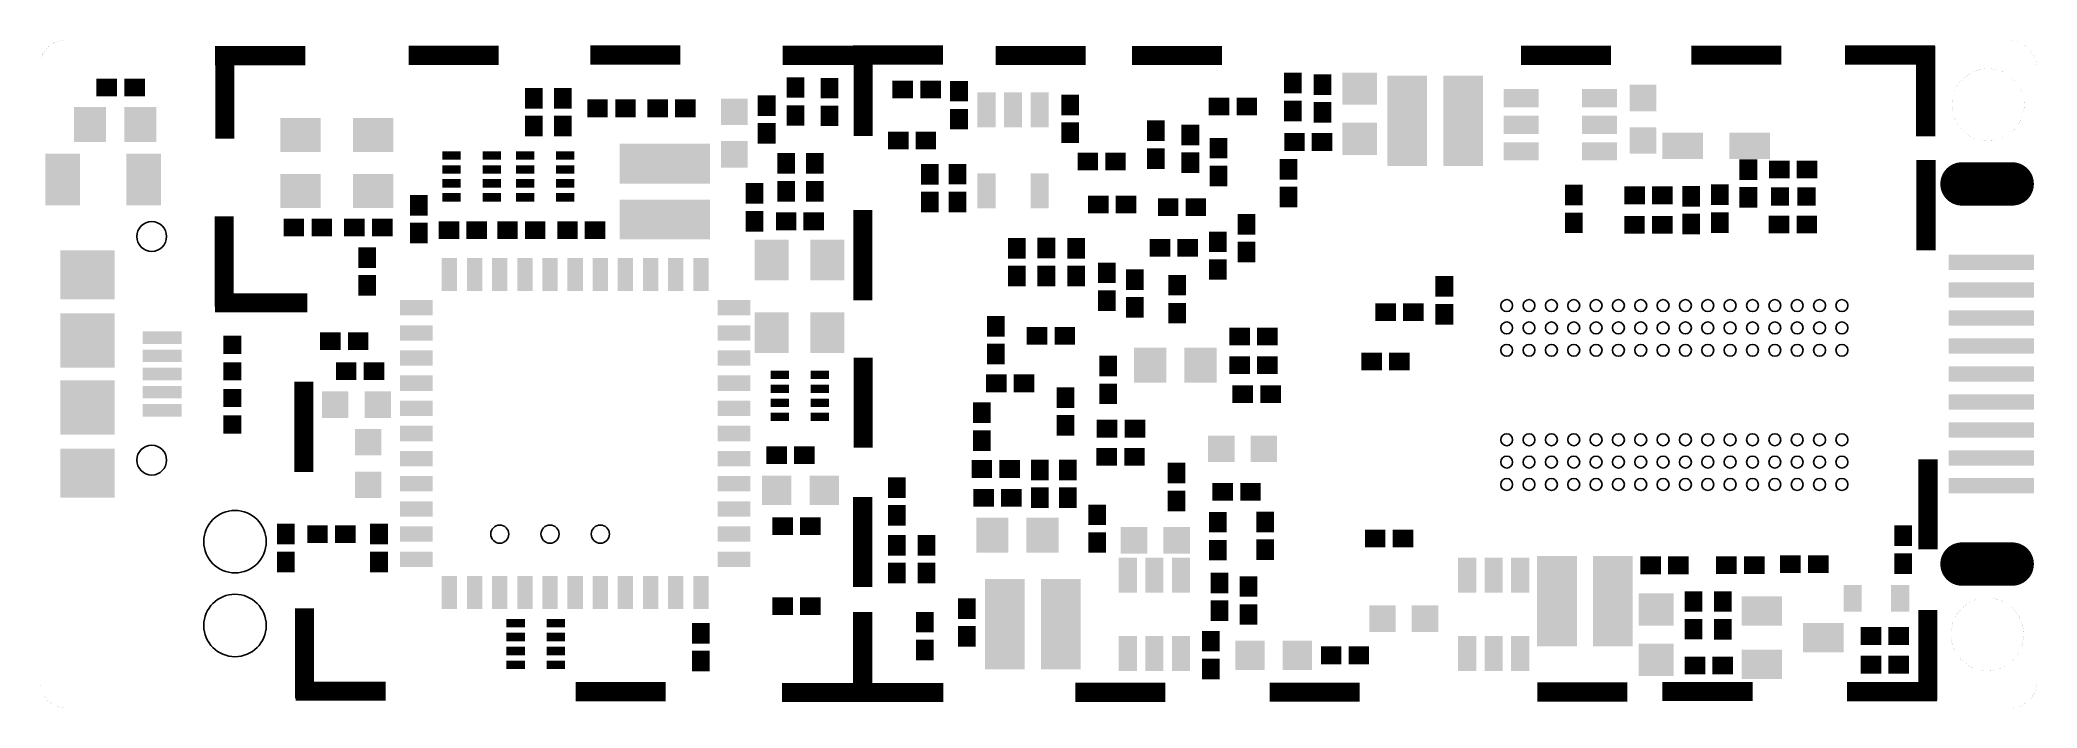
# Model space of a CAD drawing. Extents: x 100 to 171.5, y 100 to 123.9.
import ezdxf

# ---------------------------------------------------------------- set-up
doc = ezdxf.new("R2010")
doc.units = 0
doc.header["$MEASUREMENT"] = 0
doc.layers.get('0').update_dxf_attribs({"linetype": 'CONTINUOUS'})
doc.layers.add('L6-SOLDMASK_PHO', color=7, linetype='CONTINUOUS')

# ---------------------------------------------------------------- blocks, each defined once
blk = doc.blocks.new('ROUND_473')
blk.add_circle((0, 0), 0.325)
blk = doc.blocks.new('RECTANGLE_519')
blk.add_solid([(1.525016, 0.274954), (1.525016, -0.274954), (-1.525016, 0.274954), (-1.525016, -0.274954)])
blk = doc.blocks.new('OBLONG_520')
at = {"const_width": 1.549908}
blk.add_lwpolyline([(0.900048, 0), (-0.900048, 0)], dxfattribs=at)
at = {"const_width": 0.774954}
for points in [[(-1.287524, 0, 1), (-0.512572, 0, 1)], [(0.512572, 0, 1), (1.287524, 0, 1)]]:
    blk.add_lwpolyline(points, format="xyb", close=True, dxfattribs=at)
blk = doc.blocks.new('RECTANGLE_592')
blk.add_solid([(0.317118, 0.367918), (0.317118, -0.367918), (-0.317118, 0.367918), (-0.317118, -0.367918)])
blk = doc.blocks.new('RECTANGLE_593')
blk.add_solid([(0.725042, 0.525018), (0.725042, -0.525018), (-0.725042, 0.525018), (-0.725042, -0.525018)])
blk = doc.blocks.new('SQUARE_594')
blk.add_solid([(0.324992, 0.324992), (0.324992, -0.324992), (-0.324992, 0.324992), (-0.324992, -0.324992)])
blk = doc.blocks.new('RECTANGLE_596')
blk.add_solid([(0.725042, 0.47498), (0.725042, -0.47498), (-0.725042, 0.47498), (-0.725042, -0.47498)])
blk = doc.blocks.new('RECTANGLE_598')
blk.add_solid([(0.367918, 0.317118), (0.367918, -0.317118), (-0.367918, 0.317118), (-0.367918, -0.317118)])
blk = doc.blocks.new('ROUND_599')
blk.add_circle((0, 0), 0.533)
blk = doc.blocks.new('SQUARE_600')
blk.add_solid([(0.47498, 0.47498), (0.47498, -0.47498), (-0.47498, 0.47498), (-0.47498, -0.47498)])
blk = doc.blocks.new('RECTANGLE_601')
blk.add_solid([(0.624966, 0.575056), (0.624966, -0.575056), (-0.624966, 0.575056), (-0.624966, -0.575056)])
blk = doc.blocks.new('RECTANGLE_603')
blk.add_solid([(1.612518, 0.710818), (1.612518, -0.710818), (-1.612518, 0.710818), (-1.612518, -0.710818)])
blk = doc.blocks.new('RECTANGLE_604')
blk.add_solid([(0.324992, 0.624966), (0.324992, -0.624966), (-0.324992, 0.624966), (-0.324992, -0.624966)])
blk = doc.blocks.new('RECTANGLE_615')
blk.add_solid([(0.723518, 0.609218), (0.723518, -0.609218), (-0.723518, 0.609218), (-0.723518, -0.609218)])
blk = doc.blocks.new('RECTANGLE_616')
blk.add_solid([(0.329946, 0.149986), (0.329946, -0.149986), (-0.329946, 0.149986), (-0.329946, -0.149986)])
blk = doc.blocks.new('SQUARE_618')
blk.add_solid([(0.525018, 0.525018), (0.525018, -0.525018), (-0.525018, 0.525018), (-0.525018, -0.525018)])
blk = doc.blocks.new('RECTANGLE_624')
blk.add_solid([(0.624966, 0.324992), (0.624966, -0.324992), (-0.624966, 0.324992), (-0.624966, -0.324992)])
blk = doc.blocks.new('RECTANGLE_625')
blk.add_solid([(0.710818, 1.612518), (0.710818, -1.612518), (-0.710818, 1.612518), (-0.710818, -1.612518)])
blk = doc.blocks.new('RECTANGLE_626')
blk.add_solid([(0.700024, 0.225044), (0.700024, -0.225044), (-0.700024, 0.225044), (-0.700024, -0.225044)])
blk = doc.blocks.new('ROUND_630')
blk.add_circle((0, 0), 1.117)
blk = doc.blocks.new('RECTANGLE_631')
blk.add_solid([(0.609218, 0.723518), (0.609218, -0.723518), (-0.609218, 0.723518), (-0.609218, -0.723518)])
blk = doc.blocks.new('RECTANGLE_632')
blk.add_solid([(0.575056, 0.624966), (0.575056, -0.624966), (-0.575056, 0.624966), (-0.575056, -0.624966)])
blk = doc.blocks.new('RECTANGLE_636')
blk.add_solid([(0.624966, 0.92494), (0.624966, -0.92494), (-0.624966, 0.92494), (-0.624966, -0.92494)])
blk = doc.blocks.new('ROUND_683')
blk.add_circle((0, 0), 0.213)
blk = doc.blocks.new('RECTANGLE_684')
blk.add_solid([(0.587502, 0.274954), (0.587502, -0.274954), (-0.587502, 0.274954), (-0.587502, -0.274954)])
blk = doc.blocks.new('RECTANGLE_685')
blk.add_solid([(0.274954, 0.587502), (0.274954, -0.587502), (-0.274954, 0.587502), (-0.274954, -0.587502)])
blk = doc.blocks.new('RECTANGLE_694')
blk.add_solid([(0.324992, 0.47498), (0.324992, -0.47498), (-0.324992, 0.47498), (-0.324992, -0.47498)])
blk = doc.blocks.new('RECTANGLE_705')
blk.add_solid([(0.974978, 0.87503), (0.974978, -0.87503), (-0.974978, 0.87503), (-0.974978, -0.87503)])
blk = doc.blocks.new('SQUARE_706')
blk.add_solid([(0.974978, 0.974978), (0.974978, -0.974978), (-0.974978, 0.974978), (-0.974978, -0.974978)])

msp = doc.modelspace()

# ---------------------------------------------------------------- linework, layer by layer
at = {"layer": 'L6-SOLDMASK_PHO', "const_width": 0.001016}
for points in [[(100.899214, 123.89993, 0.4045754), (100.000054, 122.998992)], [(171.500038, 122.999754, 0.3336009), (170.557952, 123.89993)], [(100.000054, 100.90023, 0.3878136), (100.90023, 100.000054)], [(170.60037, 100.000054, 0.3838488), (171.500038, 100.899722)]]:
    msp.add_lwpolyline(points, format="xyb", dxfattribs=at)
at = {"layer": 'L6-SOLDMASK_PHO'}
for points, const_width in [([(170.557952, 123.89993), (100.899976, 123.89993)], 0.001016), ([(119.78132, 123.094242), (122.85472, 123.094242), (122.85472, 123.627642), (119.78132, 123.627642), (119.78132, 123.094242)], 0.1524), ([(129.18186, 123.09856), (132.25526, 123.09856), (132.25526, 123.63196), (129.18186, 123.63196), (129.18186, 123.09856)], 0.1524), ([(159.193484, 123.092464), (162.266884, 123.092464), (162.266884, 123.625864), (159.193484, 123.625864), (159.193484, 123.092464)], 0.1524), ([(164.697918, 123.095512), (167.771318, 123.095512), (167.771318, 123.628912), (164.697918, 123.628912), (164.697918, 123.095512)], 0.1524), ([(100.000054, 123.000008), (100.000054, 100.899976)], 0.001016), ([(106.346752, 123.07443), (109.420152, 123.07443), (109.420152, 123.60783), (106.346752, 123.60783), (106.346752, 123.07443)], 0.1524), ([(106.346752, 123.485656), (109.420152, 123.485656)], 0.1524), ([(106.346752, 123.348496), (109.420152, 123.348496)], 0.1524), ([(106.346752, 123.211336), (109.420152, 123.211336)], 0.1524), ([(106.886248, 120.443498), (106.886248, 123.516898), (106.352848, 123.516898), (106.352848, 120.443498), (106.886248, 120.443498)], 0.1524), ([(106.352848, 123.460764), (106.886248, 123.460764)], 0.1524), ([(106.352848, 123.323604), (106.886248, 123.323604)], 0.1524), ([(106.352848, 123.186444), (106.886248, 123.186444)], 0.1524), ([(106.352848, 123.049284), (106.886248, 123.049284)], 0.1524), ([(106.352848, 122.912124), (106.886248, 122.912124)], 0.1524), ([(113.27511, 123.08332), (116.34851, 123.08332), (116.34851, 123.61672), (113.27511, 123.61672), (113.27511, 123.08332)], 0.1524), ([(113.27511, 123.494292), (116.34851, 123.494292)], 0.1524), ([(113.27511, 123.357132), (116.34851, 123.357132)], 0.1524), ([(113.27511, 123.219972), (116.34851, 123.219972)], 0.1524), ([(119.78132, 123.505468), (122.85472, 123.505468)], 0.1524), ([(119.78132, 123.368308), (122.85472, 123.368308)], 0.1524), ([(119.78132, 123.231148), (122.85472, 123.231148)], 0.1524), ([(126.666498, 123.08459), (129.739898, 123.08459), (129.739898, 123.61799), (126.666498, 123.61799), (126.666498, 123.08459)], 0.1524), ([(126.666498, 123.495562), (129.739898, 123.495562)], 0.1524), ([(126.666498, 123.358402), (129.739898, 123.358402)], 0.1524), ([(126.666498, 123.221242), (129.739898, 123.221242)], 0.1524), ([(129.18186, 123.509786), (132.25526, 123.509786)], 0.1524), ([(129.18186, 123.372626), (132.25526, 123.372626)], 0.1524), ([(129.18186, 123.235466), (132.25526, 123.235466)], 0.1524), ([(129.20726, 123.6091), (129.20726, 120.5357), (129.74066, 120.5357), (129.74066, 123.6091), (129.20726, 123.6091)], 0.1524), ([(129.20726, 123.552966), (129.74066, 123.552966)], 0.1524), ([(129.20726, 123.415806), (129.74066, 123.415806)], 0.1524), ([(129.20726, 123.278646), (129.74066, 123.278646)], 0.1524), ([(129.20726, 123.141486), (129.74066, 123.141486)], 0.1524), ([(129.20726, 123.004326), (129.74066, 123.004326)], 0.1524), ([(134.28726, 123.077224), (137.36066, 123.077224), (137.36066, 123.610624), (134.28726, 123.610624), (134.28726, 123.077224)], 0.1524), ([(134.28726, 123.48845), (137.36066, 123.48845)], 0.1524), ([(134.28726, 123.35129), (137.36066, 123.35129)], 0.1524), ([(134.28726, 123.21413), (137.36066, 123.21413)], 0.1524), ([(139.172188, 123.077224), (142.245588, 123.077224), (142.245588, 123.610624), (139.172188, 123.610624), (139.172188, 123.077224)], 0.1524), ([(139.172188, 123.48845), (142.245588, 123.48845)], 0.1524), ([(139.172188, 123.35129), (142.245588, 123.35129)], 0.1524), ([(139.172188, 123.21413), (142.245588, 123.21413)], 0.1524), ([(153.096976, 123.085606), (156.170376, 123.085606), (156.170376, 123.619006), (153.096976, 123.619006), (153.096976, 123.085606)], 0.1524), ([(153.096976, 123.496578), (156.170376, 123.496578)], 0.1524), ([(153.096976, 123.359418), (156.170376, 123.359418)], 0.1524), ([(153.096976, 123.222258), (156.170376, 123.222258)], 0.1524), ([(159.193484, 123.50369), (162.266884, 123.50369)], 0.1524), ([(159.193484, 123.36653), (162.266884, 123.36653)], 0.1524), ([(159.193484, 123.22937), (162.266884, 123.22937)], 0.1524), ([(164.697918, 123.506738), (167.771318, 123.506738)], 0.1524), ([(164.697918, 123.369578), (167.771318, 123.369578)], 0.1524), ([(164.697918, 123.232418), (167.771318, 123.232418)], 0.1524), ([(167.781478, 120.53062), (167.781478, 123.60402), (167.248078, 123.60402), (167.248078, 120.53062), (167.781478, 120.53062)], 0.1524), ([(167.248078, 123.547632), (167.781478, 123.547632)], 0.1524), ([(167.248078, 123.410472), (167.781478, 123.410472)], 0.1524), ([(167.248078, 123.273312), (167.781478, 123.273312)], 0.1524), ([(167.248078, 123.136152), (167.781478, 123.136152)], 0.1524), ([(167.248078, 122.998992), (167.781478, 122.998992)], 0.1524), ([(171.500038, 100.899976), (171.500038, 123.000008)], 0.001016), ([(106.352848, 122.774964), (106.886248, 122.774964)], 0.1524), ([(106.352848, 122.637804), (106.886248, 122.637804)], 0.1524), ([(106.352848, 122.500644), (106.886248, 122.500644)], 0.1524), ([(106.352848, 122.363484), (106.886248, 122.363484)], 0.1524), ([(106.352848, 122.226324), (106.886248, 122.226324)], 0.1524), ([(129.20726, 122.867166), (129.74066, 122.867166)], 0.1524), ([(129.20726, 122.730006), (129.74066, 122.730006)], 0.1524), ([(129.20726, 122.592846), (129.74066, 122.592846)], 0.1524), ([(129.20726, 122.455686), (129.74066, 122.455686)], 0.1524), ([(129.20726, 122.318526), (129.74066, 122.318526)], 0.1524), ([(167.248078, 122.861832), (167.781478, 122.861832)], 0.1524), ([(167.248078, 122.724672), (167.781478, 122.724672)], 0.1524), ([(167.248078, 122.587512), (167.781478, 122.587512)], 0.1524), ([(167.248078, 122.450352), (167.781478, 122.450352)], 0.1524), ([(167.248078, 122.313192), (167.781478, 122.313192)], 0.1524), ([(106.352848, 122.089164), (106.886248, 122.089164)], 0.1524), ([(106.352848, 121.952004), (106.886248, 121.952004)], 0.1524), ([(106.352848, 121.814844), (106.886248, 121.814844)], 0.1524), ([(106.352848, 121.677684), (106.886248, 121.677684)], 0.1524), ([(106.352848, 121.540524), (106.886248, 121.540524)], 0.1524), ([(129.20726, 122.181366), (129.74066, 122.181366)], 0.1524), ([(129.20726, 122.044206), (129.74066, 122.044206)], 0.1524), ([(129.20726, 121.907046), (129.74066, 121.907046)], 0.1524), ([(129.20726, 121.769886), (129.74066, 121.769886)], 0.1524), ([(129.20726, 121.632726), (129.74066, 121.632726)], 0.1524), ([(129.20726, 121.495566), (129.74066, 121.495566)], 0.1524), ([(167.248078, 122.176032), (167.781478, 122.176032)], 0.1524), ([(167.248078, 122.038872), (167.781478, 122.038872)], 0.1524), ([(167.248078, 121.901712), (167.781478, 121.901712)], 0.1524), ([(167.248078, 121.764552), (167.781478, 121.764552)], 0.1524), ([(167.248078, 121.627392), (167.781478, 121.627392)], 0.1524), ([(167.248078, 121.490232), (167.781478, 121.490232)], 0.1524), ([(106.352848, 121.403364), (106.886248, 121.403364)], 0.1524), ([(106.352848, 121.266204), (106.886248, 121.266204)], 0.1524), ([(106.352848, 121.129044), (106.886248, 121.129044)], 0.1524), ([(106.352848, 120.991884), (106.886248, 120.991884)], 0.1524), ([(106.352848, 120.854724), (106.886248, 120.854724)], 0.1524), ([(129.20726, 121.358406), (129.74066, 121.358406)], 0.1524), ([(129.20726, 121.221246), (129.74066, 121.221246)], 0.1524), ([(129.20726, 121.084086), (129.74066, 121.084086)], 0.1524), ([(129.20726, 120.946926), (129.74066, 120.946926)], 0.1524), ([(129.20726, 120.809766), (129.74066, 120.809766)], 0.1524), ([(167.248078, 121.353072), (167.781478, 121.353072)], 0.1524), ([(167.248078, 121.215912), (167.781478, 121.215912)], 0.1524), ([(167.248078, 121.078752), (167.781478, 121.078752)], 0.1524), ([(167.248078, 120.941592), (167.781478, 120.941592)], 0.1524), ([(167.248078, 120.804432), (167.781478, 120.804432)], 0.1524), ([(106.352848, 120.717564), (106.886248, 120.717564)], 0.1524), ([(106.352848, 120.580404), (106.886248, 120.580404)], 0.1524), ([(129.20726, 120.672606), (129.74066, 120.672606)], 0.1524), ([(167.248078, 120.667272), (167.781478, 120.667272)], 0.1524), ([(167.78986, 116.455444), (167.78986, 119.528844), (167.25646, 119.528844), (167.25646, 116.455444), (167.78986, 116.455444)], 0.1524), ([(167.25646, 119.47271), (167.78986, 119.47271)], 0.1524), ([(167.25646, 119.33555), (167.78986, 119.33555)], 0.1524), ([(167.25646, 119.19839), (167.78986, 119.19839)], 0.1524), ([(167.25646, 119.06123), (167.78986, 119.06123)], 0.1524), ([(167.25646, 118.92407), (167.78986, 118.92407)], 0.1524), ([(167.25646, 118.78691), (167.78986, 118.78691)], 0.1524), ([(167.25646, 118.64975), (167.78986, 118.64975)], 0.1524), ([(167.25646, 118.51259), (167.78986, 118.51259)], 0.1524), ([(167.25646, 118.37543), (167.78986, 118.37543)], 0.1524), ([(167.25646, 118.23827), (167.78986, 118.23827)], 0.1524), ([(167.25646, 118.10111), (167.78986, 118.10111)], 0.1524), ([(167.25646, 117.96395), (167.78986, 117.96395)], 0.1524), ([(106.862372, 114.438176), (106.862372, 117.511576), (106.328972, 117.511576), (106.328972, 114.438176), (106.862372, 114.438176)], 0.1524), ([(106.328972, 117.455442), (106.862372, 117.455442)], 0.1524), ([(106.328972, 117.318282), (106.862372, 117.318282)], 0.1524), ([(129.1971, 117.736874), (129.1971, 114.663474), (129.7305, 114.663474), (129.7305, 117.736874), (129.1971, 117.736874)], 0.1524), ([(129.1971, 117.680486), (129.7305, 117.680486)], 0.1524), ([(129.1971, 117.543326), (129.7305, 117.543326)], 0.1524), ([(129.1971, 117.406166), (129.7305, 117.406166)], 0.1524), ([(129.1971, 117.269006), (129.7305, 117.269006)], 0.1524), ([(167.25646, 117.82679), (167.78986, 117.82679)], 0.1524), ([(167.25646, 117.68963), (167.78986, 117.68963)], 0.1524), ([(167.25646, 117.55247), (167.78986, 117.55247)], 0.1524), ([(167.25646, 117.41531), (167.78986, 117.41531)], 0.1524), ([(167.25646, 117.27815), (167.78986, 117.27815)], 0.1524), ([(106.328972, 117.181122), (106.862372, 117.181122)], 0.1524), ([(106.328972, 117.043962), (106.862372, 117.043962)], 0.1524), ([(106.328972, 116.906802), (106.862372, 116.906802)], 0.1524), ([(106.328972, 116.769642), (106.862372, 116.769642)], 0.1524), ([(106.328972, 116.632482), (106.862372, 116.632482)], 0.1524), ([(106.328972, 116.495322), (106.862372, 116.495322)], 0.1524), ([(129.1971, 117.131846), (129.7305, 117.131846)], 0.1524), ([(129.1971, 116.994686), (129.7305, 116.994686)], 0.1524), ([(129.1971, 116.857526), (129.7305, 116.857526)], 0.1524), ([(129.1971, 116.720366), (129.7305, 116.720366)], 0.1524), ([(129.1971, 116.583206), (129.7305, 116.583206)], 0.1524), ([(167.25646, 117.14099), (167.78986, 117.14099)], 0.1524), ([(167.25646, 117.00383), (167.78986, 117.00383)], 0.1524), ([(167.25646, 116.86667), (167.78986, 116.86667)], 0.1524), ([(167.25646, 116.72951), (167.78986, 116.72951)], 0.1524), ([(167.25646, 116.59235), (167.78986, 116.59235)], 0.1524), ([(106.328972, 116.358162), (106.862372, 116.358162)], 0.1524), ([(106.328972, 116.221002), (106.862372, 116.221002)], 0.1524), ([(106.328972, 116.083842), (106.862372, 116.083842)], 0.1524), ([(106.328972, 115.946682), (106.862372, 115.946682)], 0.1524), ([(106.328972, 115.809522), (106.862372, 115.809522)], 0.1524), ([(129.1971, 116.446046), (129.7305, 116.446046)], 0.1524), ([(129.1971, 116.308886), (129.7305, 116.308886)], 0.1524), ([(129.1971, 116.171726), (129.7305, 116.171726)], 0.1524), ([(129.1971, 116.034566), (129.7305, 116.034566)], 0.1524), ([(129.1971, 115.897406), (129.7305, 115.897406)], 0.1524), ([(129.1971, 115.760246), (129.7305, 115.760246)], 0.1524), ([(106.328972, 115.672362), (106.862372, 115.672362)], 0.1524), ([(106.328972, 115.535202), (106.862372, 115.535202)], 0.1524), ([(106.328972, 115.398042), (106.862372, 115.398042)], 0.1524), ([(106.328972, 115.260882), (106.862372, 115.260882)], 0.1524), ([(106.328972, 115.123722), (106.862372, 115.123722)], 0.1524), ([(129.1971, 115.623086), (129.7305, 115.623086)], 0.1524), ([(129.1971, 115.485926), (129.7305, 115.485926)], 0.1524), ([(129.1971, 115.348766), (129.7305, 115.348766)], 0.1524), ([(129.1971, 115.211606), (129.7305, 115.211606)], 0.1524), ([(129.1971, 115.074446), (129.7305, 115.074446)], 0.1524), ([(106.328972, 114.986562), (106.862372, 114.986562)], 0.1524), ([(106.328972, 114.849402), (106.862372, 114.849402)], 0.1524), ([(106.328972, 114.712242), (106.862372, 114.712242)], 0.1524), ([(106.328972, 114.575082), (106.862372, 114.575082)], 0.1524), ([(106.344466, 114.229642), (109.501178, 114.229642), (109.501178, 114.763042), (106.344466, 114.763042), (106.344466, 114.229642)], 0.1524), ([(106.344466, 114.640614), (109.501178, 114.640614)], 0.1524), ([(106.344466, 114.503454), (109.501178, 114.503454)], 0.1524), ([(106.344466, 114.366294), (109.501178, 114.366294)], 0.1524), ([(129.1971, 114.937286), (129.7305, 114.937286)], 0.1524), ([(129.1971, 114.800126), (129.7305, 114.800126)], 0.1524), ([(129.203196, 112.464088), (129.203196, 109.390688), (129.736596, 109.390688), (129.736596, 112.464088), (129.203196, 112.464088)], 0.1524), ([(129.203196, 112.407954), (129.736596, 112.407954)], 0.1524), ([(129.203196, 112.270794), (129.736596, 112.270794)], 0.1524), ([(109.717078, 108.523278), (109.717078, 111.596678), (109.183678, 111.596678), (109.183678, 108.523278), (109.717078, 108.523278)], 0.1524), ([(109.183678, 111.54029), (109.717078, 111.54029)], 0.1524), ([(129.203196, 112.133634), (129.736596, 112.133634)], 0.1524), ([(129.203196, 111.996474), (129.736596, 111.996474)], 0.1524), ([(129.203196, 111.859314), (129.736596, 111.859314)], 0.1524), ([(129.203196, 111.722154), (129.736596, 111.722154)], 0.1524), ([(129.203196, 111.584994), (129.736596, 111.584994)], 0.1524), ([(109.183678, 111.40313), (109.717078, 111.40313)], 0.1524), ([(109.183678, 111.26597), (109.717078, 111.26597)], 0.1524), ([(109.183678, 111.12881), (109.717078, 111.12881)], 0.1524), ([(109.183678, 110.99165), (109.717078, 110.99165)], 0.1524), ([(109.183678, 110.85449), (109.717078, 110.85449)], 0.1524), ([(129.203196, 111.447834), (129.736596, 111.447834)], 0.1524), ([(129.203196, 111.310674), (129.736596, 111.310674)], 0.1524), ([(129.203196, 111.173514), (129.736596, 111.173514)], 0.1524), ([(129.203196, 111.036354), (129.736596, 111.036354)], 0.1524), ([(129.203196, 110.899194), (129.736596, 110.899194)], 0.1524), ([(129.203196, 110.762034), (129.736596, 110.762034)], 0.1524), ([(109.183678, 110.71733), (109.717078, 110.71733)], 0.1524), ([(109.183678, 110.58017), (109.717078, 110.58017)], 0.1524), ([(109.183678, 110.44301), (109.717078, 110.44301)], 0.1524), ([(109.183678, 110.30585), (109.717078, 110.30585)], 0.1524), ([(109.183678, 110.16869), (109.717078, 110.16869)], 0.1524), ([(129.203196, 110.624874), (129.736596, 110.624874)], 0.1524), ([(129.203196, 110.487714), (129.736596, 110.487714)], 0.1524), ([(129.203196, 110.350554), (129.736596, 110.350554)], 0.1524), ([(129.203196, 110.213394), (129.736596, 110.213394)], 0.1524), ([(129.203196, 110.076234), (129.736596, 110.076234)], 0.1524), ([(109.183678, 110.03153), (109.717078, 110.03153)], 0.1524), ([(109.183678, 109.89437), (109.717078, 109.89437)], 0.1524), ([(109.183678, 109.75721), (109.717078, 109.75721)], 0.1524), ([(109.183678, 109.62005), (109.717078, 109.62005)], 0.1524), ([(109.183678, 109.48289), (109.717078, 109.48289)], 0.1524), ([(109.183678, 109.34573), (109.717078, 109.34573)], 0.1524), ([(129.203196, 109.939074), (129.736596, 109.939074)], 0.1524), ([(129.203196, 109.801914), (129.736596, 109.801914)], 0.1524), ([(129.203196, 109.664754), (129.736596, 109.664754)], 0.1524), ([(129.203196, 109.527594), (129.736596, 109.527594)], 0.1524), ([(109.183678, 109.20857), (109.717078, 109.20857)], 0.1524), ([(109.183678, 109.07141), (109.717078, 109.07141)], 0.1524), ([(109.183678, 108.93425), (109.717078, 108.93425)], 0.1524), ([(109.183678, 108.79709), (109.717078, 108.79709)], 0.1524), ([(109.183678, 108.65993), (109.717078, 108.65993)], 0.1524), ([(167.861488, 105.748836), (167.861488, 108.822236), (167.328088, 108.822236), (167.328088, 105.748836), (167.861488, 105.748836)], 0.1524), ([(167.328088, 108.766102), (167.861488, 108.766102)], 0.1524), ([(167.328088, 108.628942), (167.861488, 108.628942)], 0.1524), ([(167.328088, 108.491782), (167.861488, 108.491782)], 0.1524), ([(167.328088, 108.354622), (167.861488, 108.354622)], 0.1524), ([(167.328088, 108.217462), (167.861488, 108.217462)], 0.1524), ([(167.328088, 108.080302), (167.861488, 108.080302)], 0.1524), ([(167.328088, 107.943142), (167.861488, 107.943142)], 0.1524), ([(129.18948, 107.473496), (129.18948, 104.400096), (129.72288, 104.400096), (129.72288, 107.473496), (129.18948, 107.473496)], 0.1524), ([(129.18948, 107.417362), (129.72288, 107.417362)], 0.1524), ([(129.18948, 107.280202), (129.72288, 107.280202)], 0.1524), ([(167.328088, 107.805982), (167.861488, 107.805982)], 0.1524), ([(167.328088, 107.668822), (167.861488, 107.668822)], 0.1524), ([(167.328088, 107.531662), (167.861488, 107.531662)], 0.1524), ([(167.328088, 107.394502), (167.861488, 107.394502)], 0.1524), ([(167.328088, 107.257342), (167.861488, 107.257342)], 0.1524), ([(129.18948, 107.143042), (129.72288, 107.143042)], 0.1524), ([(129.18948, 107.005882), (129.72288, 107.005882)], 0.1524), ([(129.18948, 106.868722), (129.72288, 106.868722)], 0.1524), ([(129.18948, 106.731562), (129.72288, 106.731562)], 0.1524), ([(129.18948, 106.594402), (129.72288, 106.594402)], 0.1524), ([(167.328088, 107.120182), (167.861488, 107.120182)], 0.1524), ([(167.328088, 106.983022), (167.861488, 106.983022)], 0.1524), ([(167.328088, 106.845862), (167.861488, 106.845862)], 0.1524), ([(167.328088, 106.708702), (167.861488, 106.708702)], 0.1524), ([(167.328088, 106.571542), (167.861488, 106.571542)], 0.1524), ([(129.18948, 106.457242), (129.72288, 106.457242)], 0.1524), ([(129.18948, 106.320082), (129.72288, 106.320082)], 0.1524), ([(129.18948, 106.182922), (129.72288, 106.182922)], 0.1524), ([(129.18948, 106.045762), (129.72288, 106.045762)], 0.1524), ([(129.18948, 105.908602), (129.72288, 105.908602)], 0.1524), ([(129.18948, 105.771442), (129.72288, 105.771442)], 0.1524), ([(167.328088, 106.434382), (167.861488, 106.434382)], 0.1524), ([(167.328088, 106.297222), (167.861488, 106.297222)], 0.1524), ([(167.328088, 106.160062), (167.861488, 106.160062)], 0.1524), ([(167.328088, 106.022902), (167.861488, 106.022902)], 0.1524), ([(167.328088, 105.885742), (167.861488, 105.885742)], 0.1524), ([(129.18948, 105.634282), (129.72288, 105.634282)], 0.1524), ([(129.18948, 105.497122), (129.72288, 105.497122)], 0.1524), ([(129.18948, 105.359962), (129.72288, 105.359962)], 0.1524), ([(129.18948, 105.222802), (129.72288, 105.222802)], 0.1524), ([(129.18948, 105.085642), (129.72288, 105.085642)], 0.1524), ([(129.18948, 104.948482), (129.72288, 104.948482)], 0.1524), ([(129.18948, 104.811322), (129.72288, 104.811322)], 0.1524), ([(129.18948, 104.674162), (129.72288, 104.674162)], 0.1524), ([(129.18948, 104.537002), (129.72288, 104.537002)], 0.1524), ([(109.739176, 100.421948), (109.739176, 103.495348), (109.205776, 103.495348), (109.205776, 100.421948), (109.739176, 100.421948)], 0.1524), ([(109.205776, 103.43896), (109.739176, 103.43896)], 0.1524), ([(109.205776, 103.3018), (109.739176, 103.3018)], 0.1524), ([(109.205776, 103.16464), (109.739176, 103.16464)], 0.1524), ([(109.205776, 103.02748), (109.739176, 103.02748)], 0.1524), ([(109.205776, 102.89032), (109.739176, 102.89032)], 0.1524), ([(129.18948, 103.363776), (129.18948, 100.290376), (129.72288, 100.290376), (129.72288, 103.363776), (129.18948, 103.363776)], 0.1524), ([(129.18948, 103.307642), (129.72288, 103.307642)], 0.1524), ([(129.18948, 103.170482), (129.72288, 103.170482)], 0.1524), ([(129.18948, 103.033322), (129.72288, 103.033322)], 0.1524), ([(129.18948, 102.896162), (129.72288, 102.896162)], 0.1524), ([(167.854884, 100.354638), (167.854884, 103.428038), (167.321484, 103.428038), (167.321484, 100.354638), (167.854884, 100.354638)], 0.1524), ([(167.321484, 103.37165), (167.854884, 103.37165)], 0.1524), ([(167.321484, 103.23449), (167.854884, 103.23449)], 0.1524), ([(167.321484, 103.09733), (167.854884, 103.09733)], 0.1524), ([(167.321484, 102.96017), (167.854884, 102.96017)], 0.1524), ([(109.205776, 102.75316), (109.739176, 102.75316)], 0.1524), ([(109.205776, 102.616), (109.739176, 102.616)], 0.1524), ([(109.205776, 102.47884), (109.739176, 102.47884)], 0.1524), ([(109.205776, 102.34168), (109.739176, 102.34168)], 0.1524), ([(109.205776, 102.20452), (109.739176, 102.20452)], 0.1524), ([(129.18948, 102.759002), (129.72288, 102.759002)], 0.1524), ([(129.18948, 102.621842), (129.72288, 102.621842)], 0.1524), ([(129.18948, 102.484682), (129.72288, 102.484682)], 0.1524), ([(129.18948, 102.347522), (129.72288, 102.347522)], 0.1524), ([(129.18948, 102.210362), (129.72288, 102.210362)], 0.1524), ([(167.321484, 102.82301), (167.854884, 102.82301)], 0.1524), ([(167.321484, 102.68585), (167.854884, 102.68585)], 0.1524), ([(167.321484, 102.54869), (167.854884, 102.54869)], 0.1524), ([(167.321484, 102.41153), (167.854884, 102.41153)], 0.1524), ([(167.321484, 102.27437), (167.854884, 102.27437)], 0.1524), ([(109.205776, 102.06736), (109.739176, 102.06736)], 0.1524), ([(109.205776, 101.9302), (109.739176, 101.9302)], 0.1524), ([(109.205776, 101.79304), (109.739176, 101.79304)], 0.1524), ([(109.205776, 101.65588), (109.739176, 101.65588)], 0.1524), ([(109.205776, 101.51872), (109.739176, 101.51872)], 0.1524), ([(129.18948, 102.073202), (129.72288, 102.073202)], 0.1524), ([(129.18948, 101.936042), (129.72288, 101.936042)], 0.1524), ([(129.18948, 101.798882), (129.72288, 101.798882)], 0.1524), ([(129.18948, 101.661722), (129.72288, 101.661722)], 0.1524), ([(129.18948, 101.524562), (129.72288, 101.524562)], 0.1524), ([(167.321484, 102.13721), (167.854884, 102.13721)], 0.1524), ([(167.321484, 102.00005), (167.854884, 102.00005)], 0.1524), ([(167.321484, 101.86289), (167.854884, 101.86289)], 0.1524), ([(167.321484, 101.72573), (167.854884, 101.72573)], 0.1524), ([(167.321484, 101.58857), (167.854884, 101.58857)], 0.1524), ([(109.205776, 101.38156), (109.739176, 101.38156)], 0.1524), ([(109.205776, 101.2444), (109.739176, 101.2444)], 0.1524), ([(109.205776, 101.10724), (109.739176, 101.10724)], 0.1524), ([(109.205776, 100.97008), (109.739176, 100.97008)], 0.1524), ([(109.205776, 100.83292), (109.739176, 100.83292)], 0.1524), ([(109.228636, 100.336096), (112.302036, 100.336096), (112.302036, 100.869496), (109.228636, 100.869496), (109.228636, 100.336096)], 0.1524), ([(109.228636, 100.747322), (112.302036, 100.747322)], 0.1524), ([(119.256556, 100.318824), (122.329956, 100.318824), (122.329956, 100.852224), (119.256556, 100.852224), (119.256556, 100.318824)], 0.1524), ([(126.646432, 100.290884), (129.719832, 100.290884), (129.719832, 100.824284), (126.646432, 100.824284), (126.646432, 100.290884)], 0.1524), ([(129.18948, 101.387402), (129.72288, 101.387402)], 0.1524), ([(129.18948, 101.250242), (129.72288, 101.250242)], 0.1524), ([(129.18948, 101.113082), (129.72288, 101.113082)], 0.1524), ([(129.18948, 100.975922), (129.72288, 100.975922)], 0.1524), ([(129.18948, 100.838762), (129.72288, 100.838762)], 0.1524), ([(129.190242, 100.287836), (132.263642, 100.287836), (132.263642, 100.821236), (129.190242, 100.821236), (129.190242, 100.287836)], 0.1524), ([(137.140442, 100.295456), (140.213842, 100.295456), (140.213842, 100.828856), (137.140442, 100.828856), (137.140442, 100.295456)], 0.1524), ([(144.10055, 100.29952), (147.17395, 100.29952), (147.17395, 100.83292), (144.10055, 100.83292), (144.10055, 100.29952)], 0.1524), ([(153.684478, 100.30841), (156.757878, 100.30841), (156.757878, 100.84181), (153.684478, 100.84181), (153.684478, 100.30841)], 0.1524), ([(158.1658, 100.325428), (161.2392, 100.325428), (161.2392, 100.858828), (158.1658, 100.858828), (158.1658, 100.325428)], 0.1524), ([(164.7698, 100.3173), (167.8432, 100.3173), (167.8432, 100.8507), (164.7698, 100.8507), (164.7698, 100.3173)], 0.1524), ([(167.321484, 101.45141), (167.854884, 101.45141)], 0.1524), ([(167.321484, 101.31425), (167.854884, 101.31425)], 0.1524), ([(167.321484, 101.17709), (167.854884, 101.17709)], 0.1524), ([(167.321484, 101.03993), (167.854884, 101.03993)], 0.1524), ([(167.321484, 100.90277), (167.854884, 100.90277)], 0.1524), ([(167.321484, 100.76561), (167.854884, 100.76561)], 0.1524), ([(109.205776, 100.69576), (109.739176, 100.69576)], 0.1524), ([(109.205776, 100.5586), (109.739176, 100.5586)], 0.1524), ([(109.228636, 100.610162), (112.302036, 100.610162)], 0.1524), ([(109.228636, 100.473002), (112.302036, 100.473002)], 0.1524), ([(119.256556, 100.73005), (122.329956, 100.73005)], 0.1524), ([(119.256556, 100.59289), (122.329956, 100.59289)], 0.1524), ([(119.256556, 100.45573), (122.329956, 100.45573)], 0.1524), ([(126.646432, 100.70211), (129.719832, 100.70211)], 0.1524), ([(126.646432, 100.56495), (129.719832, 100.56495)], 0.1524), ([(126.646432, 100.42779), (129.719832, 100.42779)], 0.1524), ([(129.18948, 100.701602), (129.72288, 100.701602)], 0.1524), ([(129.18948, 100.564442), (129.72288, 100.564442)], 0.1524), ([(129.18948, 100.427282), (129.72288, 100.427282)], 0.1524), ([(129.190242, 100.699062), (132.263642, 100.699062)], 0.1524), ([(129.190242, 100.561902), (132.263642, 100.561902)], 0.1524), ([(129.190242, 100.424742), (132.263642, 100.424742)], 0.1524), ([(137.140442, 100.706682), (140.213842, 100.706682)], 0.1524), ([(137.140442, 100.569522), (140.213842, 100.569522)], 0.1524), ([(137.140442, 100.432362), (140.213842, 100.432362)], 0.1524), ([(144.10055, 100.710746), (147.17395, 100.710746)], 0.1524), ([(144.10055, 100.573586), (147.17395, 100.573586)], 0.1524), ([(144.10055, 100.436426), (147.17395, 100.436426)], 0.1524), ([(153.684478, 100.719636), (156.757878, 100.719636)], 0.1524), ([(153.684478, 100.582476), (156.757878, 100.582476)], 0.1524), ([(153.684478, 100.445316), (156.757878, 100.445316)], 0.1524), ([(158.1658, 100.736654), (161.2392, 100.736654)], 0.1524), ([(158.1658, 100.599494), (161.2392, 100.599494)], 0.1524), ([(158.1658, 100.462334), (161.2392, 100.462334)], 0.1524), ([(164.7698, 100.728272), (167.8432, 100.728272)], 0.1524), ([(164.7698, 100.591112), (167.8432, 100.591112)], 0.1524), ([(164.7698, 100.453952), (167.8432, 100.453952)], 0.1524), ([(167.321484, 100.62845), (167.854884, 100.62845)], 0.1524), ([(167.321484, 100.49129), (167.854884, 100.49129)], 0.1524), ([(100.899976, 100.000054), (170.600116, 100.000054)], 0.001016)]:
    msp.add_lwpolyline(points, dxfattribs=dict(at, const_width=const_width))
at = {"layer": 'L6-SOLDMASK_PHO', "const_width": 0.001016}
for points in [[(168.455594, 121.580148, 1), (171.043346, 121.580148, 1)], [(168.417494, 102.637336, 1), (171.019978, 102.637336, 1)]]:
    msp.add_lwpolyline(points, format="xyb", close=True, dxfattribs=at)

# ---------------------------------------------------------------- block references
at = {"layer": 'L6-SOLDMASK_PHO'}
for name, p in [('RECTANGLE_598', (102.388416, 122.203718)), ('RECTANGLE_598', (103.388414, 122.203718)), ('RECTANGLE_592', (127.049022, 122.198638)), ('RECTANGLE_592', (128.270254, 122.177556)), ('RECTANGLE_598', (130.890772, 122.124724)), ('RECTANGLE_598', (131.89077, 122.124724)), ('RECTANGLE_592', (132.90423, 122.06859)), ('RECTANGLE_592', (144.859756, 122.359928)), ('RECTANGLE_592', (145.919444, 122.305064)), ('RECTANGLE_601', (147.249896, 122.1613)), ('RECTANGLE_625', (148.949918, 121.009918)), ('RECTANGLE_625', (150.949914, 121.009918)), ('SQUARE_600', (157.39491, 121.82602)), ('RECTANGLE_592', (117.681248, 121.809002)), ('RECTANGLE_592', (118.720362, 121.809002)), ('RECTANGLE_598', (119.961914, 121.454672)), ('RECTANGLE_598', (120.961912, 121.454672)), ('RECTANGLE_598', (122.115072, 121.455688)), ('RECTANGLE_598', (123.10491, 121.455688)), ('SQUARE_600', (124.857002, 121.330974)), ('RECTANGLE_592', (126.018036, 121.552208)), ('RECTANGLE_592', (127.049022, 121.19864)), ('RECTANGLE_592', (128.270254, 121.187718)), ('RECTANGLE_604', (133.890004, 121.40438)), ('RECTANGLE_604', (134.839964, 121.40438)), ('RECTANGLE_604', (135.789924, 121.40438)), ('RECTANGLE_592', (136.887712, 121.576084)), ('RECTANGLE_598', (142.208758, 121.515632)), ('RECTANGLE_598', (143.208756, 121.515632)), ('RECTANGLE_592', (144.859756, 121.35993)), ('RECTANGLE_592', (145.919444, 121.314972)), ('RECTANGLE_624', (153.031698, 121.816622)), ('RECTANGLE_624', (155.83154, 121.816622)), ('RECTANGLE_632', (101.795072, 120.87733)), ('RECTANGLE_632', (103.594916, 120.87733)), ('RECTANGLE_615', (109.330236, 120.498362)), ('RECTANGLE_615', (111.930434, 120.498362)), ('RECTANGLE_592', (117.681248, 120.81891)), ('RECTANGLE_592', (118.720362, 120.81891)), ('RECTANGLE_592', (126.018036, 120.56237)), ('RECTANGLE_592', (132.90423, 121.068592)), ('RECTANGLE_592', (136.887712, 120.585992)), ('RECTANGLE_592', (139.95273, 120.65635)), ('RECTANGLE_592', (141.185646, 120.503696)), ('RECTANGLE_601', (147.249896, 120.361456)), ('RECTANGLE_624', (153.031698, 120.866662)), ('RECTANGLE_624', (155.83154, 120.866662)), ('RECTANGLE_603', (122.371104, 119.474996)), ('SQUARE_600', (124.857002, 119.806974)), ('RECTANGLE_598', (130.727958, 120.301258)), ('RECTANGLE_598', (131.71805, 120.301258)), ('RECTANGLE_592', (142.19809, 120.030748)), ('RECTANGLE_598', (144.913604, 120.24995)), ('RECTANGLE_598', (145.903696, 120.24995)), ('RECTANGLE_624', (153.031698, 119.916702)), ('RECTANGLE_624', (155.83154, 119.916702)), ('SQUARE_600', (157.39491, 120.30202)), ('RECTANGLE_596', (158.813246, 120.111774)), ('RECTANGLE_596', (161.213292, 120.111774)), ('RECTANGLE_636', (100.8126, 118.91137)), ('RECTANGLE_636', (103.712772, 118.91137)), ('RECTANGLE_616', (114.735356, 119.770652)), ('RECTANGLE_616', (114.735356, 119.27078)), ('RECTANGLE_616', (116.175282, 119.770652)), ('RECTANGLE_616', (116.175282, 119.27078)), ('RECTANGLE_616', (117.367558, 119.770652)), ('RECTANGLE_616', (117.367558, 119.27078)), ('RECTANGLE_616', (118.807738, 119.770652)), ('RECTANGLE_616', (118.807738, 119.27078)), ('RECTANGLE_592', (126.716028, 119.488712)), ('RECTANGLE_592', (127.739902, 119.488712)), ('RECTANGLE_592', (131.85902, 119.093742)), ('RECTANGLE_592', (132.850636, 119.099584)), ('RECTANGLE_598', (137.516616, 119.548402)), ('RECTANGLE_598', (138.506708, 119.548402)), ('RECTANGLE_592', (139.95273, 119.656352)), ('RECTANGLE_592', (141.185646, 119.513604)), ('RECTANGLE_592', (144.703038, 119.271542)), ('RECTANGLE_592', (161.164016, 119.26443)), ('RECTANGLE_598', (162.27425, 119.269256)), ('RECTANGLE_598', (163.264342, 119.269256)), ('OBLONG_520', (169.711878, 118.75008)), ('RECTANGLE_615', (109.330236, 118.498366)), ('RECTANGLE_615', (111.930434, 118.498366)), ('RECTANGLE_616', (114.735356, 118.770654)), ('RECTANGLE_616', (116.175282, 118.770654)), ('RECTANGLE_616', (117.367558, 118.770654)), ('RECTANGLE_616', (118.807738, 118.770654)), ('RECTANGLE_592', (125.581918, 118.415054)), ('RECTANGLE_592', (126.716028, 118.488714)), ('RECTANGLE_592', (127.739902, 118.488714)), ('RECTANGLE_604', (133.890004, 118.504208)), ('RECTANGLE_604', (135.789924, 118.504208)), ('RECTANGLE_592', (142.19809, 119.03075)), ('RECTANGLE_592', (154.916124, 118.356888)), ('RECTANGLE_592', (160.142682, 118.367048)), ('RECTANGLE_592', (113.560606, 117.987572)), ('RECTANGLE_616', (114.735356, 118.270782)), ('RECTANGLE_616', (116.175282, 118.270782)), ('RECTANGLE_616', (117.367558, 118.270782)), ('RECTANGLE_616', (118.807738, 118.270782)), ('RECTANGLE_603', (122.371104, 117.475)), ('RECTANGLE_592', (131.85902, 118.10365)), ('RECTANGLE_592', (132.850636, 118.099586)), ('RECTANGLE_598', (137.89025, 118.014242)), ('RECTANGLE_598', (138.880342, 118.014242)), ('RECTANGLE_598', (140.392658, 117.917976)), ('RECTANGLE_598', (141.38275, 117.917976)), ('RECTANGLE_592', (144.703038, 118.281704)), ('RECTANGLE_598', (157.092396, 118.341648)), ('RECTANGLE_598', (158.082234, 118.341648)), ('RECTANGLE_592', (159.113728, 118.308628)), ('RECTANGLE_592', (161.164016, 118.274338)), ('SQUARE_594', (162.294316, 118.301262)), ('SQUARE_594', (163.244276, 118.301262)), ('ROUND_599', (104.000046, 116.87048)), ('RECTANGLE_598', (109.090714, 117.190774)), ('RECTANGLE_598', (110.090712, 117.190774)), ('RECTANGLE_598', (111.25835, 117.190774)), ('RECTANGLE_598', (112.258348, 117.190774)), ('RECTANGLE_592', (113.560606, 116.997734)), ('RECTANGLE_598', (114.648234, 117.09908)), ('RECTANGLE_598', (115.638326, 117.09908)), ('RECTANGLE_598', (116.739924, 117.09908)), ('RECTANGLE_598', (117.730016, 117.09908)), ('RECTANGLE_598', (118.885716, 117.09908)), ('RECTANGLE_598', (119.875554, 117.09908)), ('RECTANGLE_592', (125.581918, 117.415056)), ('RECTANGLE_598', (126.71425, 117.411246)), ('RECTANGLE_598', (127.704342, 117.411246)), ('RECTANGLE_592', (143.193008, 117.305582)), ('RECTANGLE_592', (154.916124, 117.35689)), ('RECTANGLE_598', (157.087062, 117.290088)), ('RECTANGLE_598', (158.08706, 117.290088)), ('RECTANGLE_592', (159.113728, 117.31879)), ('RECTANGLE_592', (160.142682, 117.36705)), ('RECTANGLE_598', (162.259772, 117.294406)), ('RECTANGLE_598', (163.25977, 117.294406)), ('RECTANGLE_631', (126.194312, 116.026946)), ('RECTANGLE_631', (128.194308, 116.026946)), ('RECTANGLE_592', (134.976108, 116.442744)), ('RECTANGLE_592', (136.030716, 116.457222)), ('RECTANGLE_592', (137.101326, 116.442744)), ('RECTANGLE_598', (140.098272, 116.467382)), ('RECTANGLE_598', (141.088364, 116.467382)), ('RECTANGLE_592', (142.16634, 116.680234)), ('RECTANGLE_592', (143.193008, 116.315744)), ('RECTANGLE_705', (101.700076, 115.499896)), ('RECTANGLE_592', (111.715296, 116.11356)), ('RECTANGLE_685', (114.66195, 115.50904)), ('RECTANGLE_685', (115.562126, 115.50904)), ('RECTANGLE_685', (116.462048, 115.50904)), ('RECTANGLE_685', (117.36197, 115.50904)), ('RECTANGLE_685', (118.261892, 115.50904)), ('RECTANGLE_685', (119.162068, 115.50904)), ('RECTANGLE_685', (120.06199, 115.50904)), ('RECTANGLE_685', (120.961912, 115.50904)), ('RECTANGLE_685', (121.862088, 115.50904)), ('RECTANGLE_685', (122.76201, 115.50904)), ('RECTANGLE_685', (123.661932, 115.50904)), ('RECTANGLE_592', (138.191748, 115.571016)), ('RECTANGLE_592', (142.16634, 115.690396)), ('RECTANGLE_519', (169.861992, 115.949984)), ('RECTANGLE_592', (111.715296, 115.123722)), ('RECTANGLE_592', (134.976108, 115.452652)), ('RECTANGLE_592', (136.030716, 115.457224)), ('RECTANGLE_592', (137.101326, 115.452652)), ('RECTANGLE_592', (139.198096, 115.32489)), ('RECTANGLE_592', (140.715746, 115.127024)), ('RECTANGLE_592', (150.2791, 115.087908)), ('RECTANGLE_519', (169.861992, 114.949986)), ('RECTANGLE_684', (113.4745, 114.32159)), ('RECTANGLE_684', (124.849382, 114.32159)), ('RECTANGLE_592', (138.191748, 114.571018)), ('RECTANGLE_592', (139.198096, 114.335052)), ('RECTANGLE_592', (140.715746, 114.127026)), ('RECTANGLE_598', (148.18106, 114.165634)), ('RECTANGLE_598', (149.170898, 114.165634)), ('RECTANGLE_592', (150.2791, 114.08791)), ('ROUND_683', (152.512522, 114.397282)), ('ROUND_683', (153.312622, 114.397282)), ('ROUND_683', (154.112468, 114.397282)), ('ROUND_683', (154.912568, 114.397282)), ('ROUND_683', (155.712414, 114.397282)), ('ROUND_683', (156.512514, 114.397282)), ('ROUND_683', (157.312614, 114.397282)), ('ROUND_683', (158.11246, 114.397282)), ('ROUND_683', (158.91256, 114.397282)), ('ROUND_683', (159.712406, 114.397282)), ('ROUND_683', (160.512506, 114.397282)), ('ROUND_683', (161.312606, 114.397282)), ('ROUND_683', (162.112452, 114.397282)), ('ROUND_683', (162.912552, 114.397282)), ('ROUND_683', (163.712398, 114.397282)), ('ROUND_683', (164.512498, 114.397282)), ('SQUARE_706', (101.700076, 113.149888)), ('RECTANGLE_684', (113.4745, 113.421668)), ('RECTANGLE_684', (124.849382, 113.421668)), ('RECTANGLE_631', (126.194312, 113.427002)), ('RECTANGLE_631', (128.194308, 113.427002)), ('RECTANGLE_592', (134.220712, 113.658904)), ('ROUND_683', (152.512522, 113.597436)), ('ROUND_683', (153.312622, 113.597436)), ('ROUND_683', (154.112468, 113.597436)), ('ROUND_683', (154.912568, 113.597436)), ('ROUND_683', (155.712414, 113.597436)), ('ROUND_683', (156.512514, 113.597436)), ('ROUND_683', (157.312614, 113.597436)), ('ROUND_683', (158.11246, 113.597436)), ('ROUND_683', (158.91256, 113.597436)), ('ROUND_683', (159.712406, 113.597436)), ('ROUND_683', (160.512506, 113.597436)), ('ROUND_683', (161.312606, 113.597436)), ('ROUND_683', (162.112452, 113.597436)), ('ROUND_683', (162.912552, 113.597436)), ('ROUND_683', (163.712398, 113.597436)), ('ROUND_683', (164.512498, 113.597436)), ('RECTANGLE_519', (169.861992, 113.949988)), ('RECTANGLE_626', (104.37495, 113.249964)), ('SQUARE_594', (106.884978, 112.993932)), ('RECTANGLE_598', (110.393988, 113.124234)), ('RECTANGLE_598', (111.393986, 113.124234)), ('RECTANGLE_592', (134.220712, 112.669066)), ('RECTANGLE_598', (135.692642, 113.311432)), ('RECTANGLE_598', (136.69264, 113.311432)), ('RECTANGLE_598', (142.951962, 113.288572)), ('RECTANGLE_598', (143.942054, 113.288572)), ('ROUND_683', (152.512522, 112.797336)), ('ROUND_683', (153.312622, 112.797336)), ('ROUND_683', (154.112468, 112.797336)), ('ROUND_683', (154.912568, 112.797336)), ('ROUND_683', (155.712414, 112.797336)), ('ROUND_683', (156.512514, 112.797336)), ('ROUND_683', (157.312614, 112.797336)), ('ROUND_683', (158.11246, 112.797336)), ('ROUND_683', (158.91256, 112.797336)), ('ROUND_683', (159.712406, 112.797336)), ('ROUND_683', (160.512506, 112.797336)), ('ROUND_683', (161.312606, 112.797336)), ('ROUND_683', (162.112452, 112.797336)), ('ROUND_683', (162.912552, 112.797336)), ('ROUND_683', (163.712398, 112.797336)), ('ROUND_683', (164.512498, 112.797336)), ('RECTANGLE_519', (169.861992, 112.94999)), ('RECTANGLE_626', (104.37495, 112.599978)), ('SQUARE_594', (106.884978, 112.043972)), ('RECTANGLE_598', (110.961424, 112.047274)), ('RECTANGLE_598', (111.961422, 112.047274)), ('RECTANGLE_684', (113.4745, 112.521746)), ('RECTANGLE_684', (124.849382, 112.521746)), ('RECTANGLE_592', (138.24331, 112.239298)), ('RECTANGLE_632', (139.750038, 112.268762)), ('RECTANGLE_632', (141.549882, 112.268762)), ('RECTANGLE_598', (142.951962, 112.264698)), ('RECTANGLE_598', (143.942054, 112.264698)), ('RECTANGLE_598', (147.677886, 112.399572)), ('RECTANGLE_598', (148.667978, 112.399572)), ('SQUARE_706', (101.700076, 110.750096)), ('RECTANGLE_626', (104.37495, 111.949992)), ('RECTANGLE_684', (113.4745, 111.62157)), ('RECTANGLE_684', (124.849382, 111.62157)), ('RECTANGLE_616', (126.485396, 111.915702)), ('RECTANGLE_616', (126.485396, 111.415576)), ('RECTANGLE_616', (127.925322, 111.915702)), ('RECTANGLE_616', (127.925322, 111.415576)), ('RECTANGLE_598', (134.242302, 111.61522)), ('RECTANGLE_598', (135.232394, 111.61522)), ('RECTANGLE_592', (138.24331, 111.2393)), ('RECTANGLE_598', (143.059912, 111.229648)), ('RECTANGLE_598', (144.05991, 111.229648)), ('RECTANGLE_519', (169.861992, 111.949992)), ('RECTANGLE_626', (104.37495, 111.300006)), ('RECTANGLE_626', (104.37495, 110.65002)), ('SQUARE_594', (106.884978, 111.091218)), ('SQUARE_600', (110.571026, 110.85322)), ('SQUARE_600', (112.095026, 110.85322)), ('RECTANGLE_684', (113.4745, 110.721648)), ('RECTANGLE_684', (124.849382, 110.721648)), ('RECTANGLE_616', (126.485396, 110.915704)), ('RECTANGLE_616', (127.925322, 110.915704)), ('RECTANGLE_592', (133.719062, 110.56366)), ('RECTANGLE_592', (136.712706, 111.100362)), ('RECTANGLE_519', (169.861992, 110.949994)), ('SQUARE_594', (106.884978, 110.141004)), ('RECTANGLE_616', (126.485396, 110.415578)), ('RECTANGLE_616', (127.925322, 110.415578)), ('RECTANGLE_592', (136.712706, 110.11027)), ('RECTANGLE_598', (138.20521, 109.993938)), ('RECTANGLE_598', (139.205208, 109.993938)), ('RECTANGLE_519', (169.861992, 109.949996)), ('ROUND_599', (104.000046, 108.86948)), ('SQUARE_600', (111.752634, 109.510068)), ('RECTANGLE_684', (113.4745, 109.821726)), ('RECTANGLE_684', (124.849382, 109.821726)), ('RECTANGLE_592', (133.719062, 109.563662)), ('SQUARE_600', (142.293594, 109.271562)), ('SQUARE_600', (143.817594, 109.271562)), ('ROUND_683', (152.512522, 109.597444)), ('ROUND_683', (153.312622, 109.597444)), ('ROUND_683', (154.112468, 109.597444)), ('ROUND_683', (154.912568, 109.597444)), ('ROUND_683', (155.712414, 109.597444)), ('ROUND_683', (156.512514, 109.597444)), ('ROUND_683', (157.312614, 109.597444)), ('ROUND_683', (158.11246, 109.597444)), ('ROUND_683', (158.91256, 109.597444)), ('ROUND_683', (159.712406, 109.597444)), ('ROUND_683', (160.512506, 109.597444)), ('ROUND_683', (161.312606, 109.597444)), ('ROUND_683', (162.112452, 109.597444)), ('ROUND_683', (162.912552, 109.597444)), ('ROUND_683', (163.712398, 109.597444)), ('ROUND_683', (164.512498, 109.597444)), ('RECTANGLE_705', (101.700076, 108.400088)), ('RECTANGLE_684', (113.4745, 108.92155)), ('RECTANGLE_684', (124.849382, 108.92155)), ('RECTANGLE_598', (126.379224, 109.050328)), ('RECTANGLE_598', (127.369316, 109.050328)), ('RECTANGLE_598', (133.71957, 108.552234)), ('RECTANGLE_598', (134.719568, 108.552234)), ('RECTANGLE_592', (135.800084, 108.51388)), ('RECTANGLE_592', (136.800082, 108.51388)), ('RECTANGLE_598', (138.18743, 108.986574)), ('RECTANGLE_598', (139.187428, 108.986574)), ('RECTANGLE_592', (140.692378, 108.408216)), ('ROUND_683', (152.512522, 108.797344)), ('ROUND_683', (153.312622, 108.797344)), ('ROUND_683', (154.112468, 108.797344)), ('ROUND_683', (154.912568, 108.797344)), ('ROUND_683', (155.712414, 108.797344)), ('ROUND_683', (156.512514, 108.797344)), ('ROUND_683', (157.312614, 108.797344)), ('ROUND_683', (158.11246, 108.797344)), ('ROUND_683', (158.91256, 108.797344)), ('ROUND_683', (159.712406, 108.797344)), ('ROUND_683', (160.512506, 108.797344)), ('ROUND_683', (161.312606, 108.797344)), ('ROUND_683', (162.112452, 108.797344)), ('ROUND_683', (162.912552, 108.797344)), ('ROUND_683', (163.712398, 108.797344)), ('ROUND_683', (164.512498, 108.797344)), ('RECTANGLE_519', (169.861992, 108.949998)), ('SQUARE_600', (111.752634, 107.986068)), ('RECTANGLE_684', (113.4745, 108.021628)), ('RECTANGLE_684', (124.849382, 108.021628)), ('SQUARE_618', (126.376938, 107.78871)), ('SQUARE_618', (128.07696, 107.78871)), ('RECTANGLE_592', (130.680968, 107.880404)), ('RECTANGLE_598', (142.3416, 107.735116)), ('RECTANGLE_598', (143.341598, 107.735116)), ('ROUND_683', (152.512522, 107.997498)), ('ROUND_683', (153.312622, 107.997498)), ('ROUND_683', (154.112468, 107.997498)), ('ROUND_683', (154.912568, 107.997498)), ('ROUND_683', (155.712414, 107.997498)), ('ROUND_683', (156.512514, 107.997498)), ('ROUND_683', (157.312614, 107.997498)), ('ROUND_683', (158.11246, 107.997498)), ('ROUND_683', (158.91256, 107.997498)), ('ROUND_683', (159.712406, 107.997498)), ('ROUND_683', (160.512506, 107.997498)), ('ROUND_683', (161.312606, 107.997498)), ('ROUND_683', (162.112452, 107.997498)), ('ROUND_683', (162.912552, 107.997498)), ('ROUND_683', (163.712398, 107.997498)), ('ROUND_683', (164.512498, 107.997498)), ('RECTANGLE_519', (169.861992, 107.95)), ('RECTANGLE_684', (113.4745, 107.121706)), ('RECTANGLE_684', (124.849382, 107.121706)), ('RECTANGLE_592', (130.680968, 106.890312)), ('RECTANGLE_598', (133.785102, 107.518708)), ('RECTANGLE_598', (134.77494, 107.518708)), ('RECTANGLE_592', (135.800084, 107.523788)), ('RECTANGLE_592', (136.800082, 107.523788)), ('RECTANGLE_592', (137.851642, 106.911902)), ('RECTANGLE_592', (140.692378, 107.408218)), ('ROUND_630', (106.982006, 105.953052)), ('RECTANGLE_592', (108.798614, 106.223308)), ('RECTANGLE_598', (109.93628, 106.223308)), ('RECTANGLE_598', (110.936278, 106.223308)), ('RECTANGLE_592', (112.138714, 106.226356)), ('ROUND_473', (116.462048, 106.221784)), ('ROUND_473', (118.261892, 106.221784)), ('ROUND_473', (120.06199, 106.221784)), ('RECTANGLE_598', (126.588266, 106.50601)), ('RECTANGLE_598', (127.578358, 106.50601)), ('RECTANGLE_632', (134.095236, 106.1847)), ('RECTANGLE_632', (135.895334, 106.1847)), ('RECTANGLE_592', (142.17269, 106.647742)), ('RECTANGLE_592', (143.864076, 106.652314)), ('RECTANGLE_684', (113.4745, 106.221784)), ('RECTANGLE_684', (124.849382, 106.221784)), ('RECTANGLE_592', (130.680968, 105.821226)), ('RECTANGLE_592', (131.740402, 105.821226)), ('RECTANGLE_592', (137.851642, 105.922064)), ('SQUARE_600', (139.172442, 106.000042)), ('SQUARE_600', (140.696442, 106.000042)), ('RECTANGLE_592', (142.17269, 105.647744)), ('RECTANGLE_592', (143.864076, 105.662222)), ('RECTANGLE_598', (147.802092, 106.06278)), ('RECTANGLE_598', (148.80209, 106.06278)), ('RECTANGLE_592', (166.710614, 106.167936)), ('OBLONG_520', (169.711878, 105.149904)), ('RECTANGLE_592', (108.798614, 105.22331)), ('RECTANGLE_592', (112.138714, 105.226358)), ('RECTANGLE_684', (113.4745, 105.321608)), ('RECTANGLE_684', (124.849382, 105.321608)), ('RECTANGLE_592', (130.680968, 104.831388)), ('RECTANGLE_592', (131.740402, 104.831388)), ('RECTANGLE_604', (138.949938, 104.750108)), ('RECTANGLE_604', (139.899898, 104.750108)), ('RECTANGLE_604', (140.850112, 104.750108)), ('RECTANGLE_604', (151.096218, 104.751378)), ('RECTANGLE_604', (152.046432, 104.751378)), ('RECTANGLE_604', (152.996392, 104.751378)), ('RECTANGLE_625', (154.312874, 103.824786)), ('RECTANGLE_625', (156.313124, 103.824786)), ('RECTANGLE_598', (157.666436, 105.105454)), ('RECTANGLE_598', (158.656274, 105.105454)), ('RECTANGLE_598', (160.375092, 105.110026)), ('RECTANGLE_598', (161.37509, 105.110026)), ('RECTANGLE_598', (162.670236, 105.14711)), ('RECTANGLE_598', (163.670234, 105.14711)), ('RECTANGLE_592', (166.710614, 105.167938)), ('RECTANGLE_685', (114.66195, 104.134158)), ('RECTANGLE_685', (115.562126, 104.134158)), ('RECTANGLE_685', (116.462048, 104.134158)), ('RECTANGLE_685', (117.36197, 104.134158)), ('RECTANGLE_685', (118.261892, 104.134158)), ('RECTANGLE_685', (119.162068, 104.134158)), ('RECTANGLE_685', (120.06199, 104.134158)), ('RECTANGLE_685', (120.961912, 104.134158)), ('RECTANGLE_685', (121.862088, 104.134158)), ('RECTANGLE_685', (122.76201, 104.134158)), ('RECTANGLE_685', (123.661932, 104.134158)), ('RECTANGLE_625', (134.549896, 102.99827)), ('RECTANGLE_625', (136.549892, 102.99827)), ('RECTANGLE_592', (142.229078, 104.475026)), ('RECTANGLE_592', (143.264382, 104.345994)), ('RECTANGLE_694', (164.900356, 103.92664)), ('RECTANGLE_694', (166.600378, 103.92664)), ('ROUND_630', (106.982006, 102.953058)), ('RECTANGLE_598', (126.588266, 103.639112)), ('RECTANGLE_598', (127.578358, 103.639112)), ('RECTANGLE_592', (133.186678, 103.555038)), ('RECTANGLE_592', (142.229078, 103.484934)), ('RECTANGLE_592', (143.264382, 103.345996)), ('RECTANGLE_601', (157.865064, 103.524558)), ('RECTANGLE_592', (159.199326, 103.810054)), ('RECTANGLE_592', (160.250886, 103.811324)), ('RECTANGLE_593', (161.6456, 103.468424)), ('RECTANGLE_616', (117.03304, 103.040688)), ('RECTANGLE_616', (118.472966, 103.040688)), ('RECTANGLE_592', (123.665742, 102.668324)), ('RECTANGLE_592', (131.676902, 103.07193)), ('SQUARE_600', (148.065744, 103.199946)), ('SQUARE_600', (149.589744, 103.199946)), ('RECTANGLE_592', (159.199326, 102.819962)), ('RECTANGLE_592', (160.250886, 102.811326)), ('RECTANGLE_593', (163.845748, 102.51821)), ('RECTANGLE_616', (117.03304, 102.540562)), ('RECTANGLE_616', (118.472966, 102.540562)), ('RECTANGLE_592', (131.676902, 102.071932)), ('RECTANGLE_592', (133.186678, 102.564946)), ('RECTANGLE_604', (138.949938, 101.950012)), ('RECTANGLE_604', (139.899898, 101.950012)), ('RECTANGLE_604', (140.850112, 101.950012)), ('RECTANGLE_592', (141.920214, 102.391972)), ('SQUARE_618', (143.320262, 101.88575)), ('SQUARE_618', (145.020284, 101.88575)), ('RECTANGLE_604', (151.096218, 101.951282)), ('RECTANGLE_604', (152.046432, 101.951282)), ('RECTANGLE_604', (152.996392, 101.951282)), ('RECTANGLE_601', (157.865064, 101.724714)), ('RECTANGLE_598', (165.556438, 102.576122)), ('RECTANGLE_598', (166.546276, 102.576122)), ('RECTANGLE_616', (117.03304, 102.04069)), ('RECTANGLE_616', (117.03304, 101.540564)), ('RECTANGLE_616', (118.472966, 102.04069)), ('RECTANGLE_616', (118.472966, 101.540564)), ('RECTANGLE_592', (123.665742, 101.678232)), ('RECTANGLE_592', (141.920214, 101.391974)), ('RECTANGLE_598', (146.228562, 101.885242)), ('RECTANGLE_598', (147.218654, 101.885242)), ('RECTANGLE_598', (159.255968, 101.523038)), ('RECTANGLE_598', (160.24606, 101.523038)), ('RECTANGLE_593', (161.6456, 101.56825)), ('RECTANGLE_598', (165.556438, 101.551232)), ('RECTANGLE_598', (166.546276, 101.551232))]:
    msp.add_blockref(name, p, dxfattribs=at)

doc.saveas('drawing.dxf')
